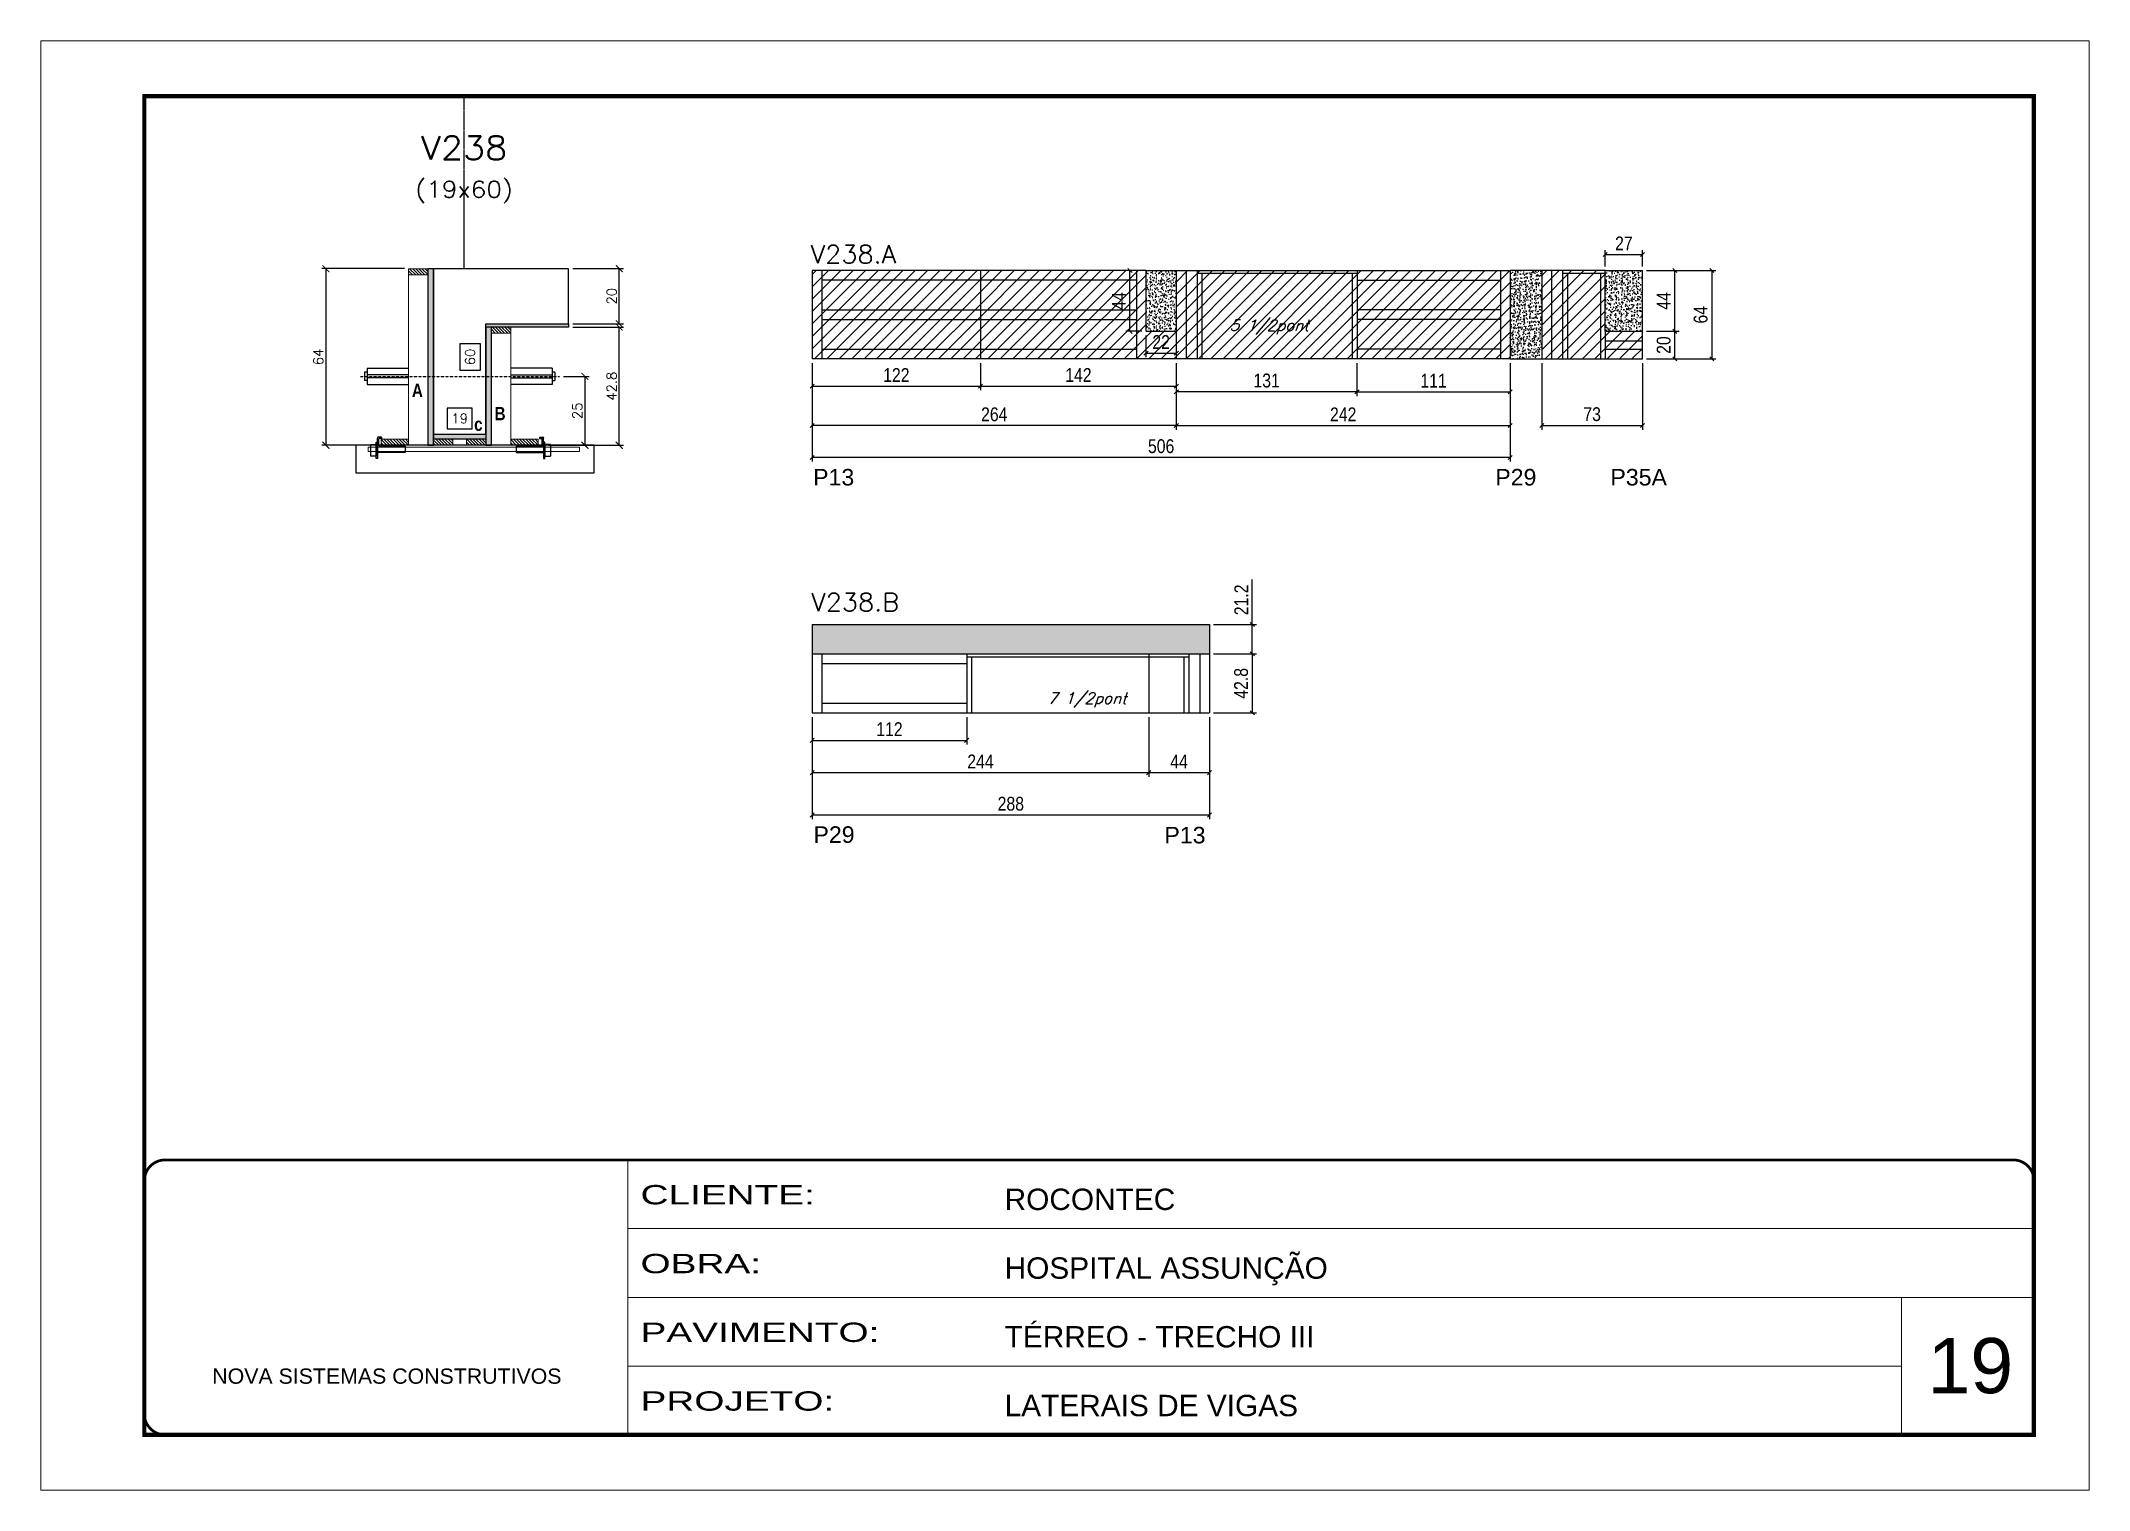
# Model space of a CAD drawing. Extents: x 137137 to 143418, y 10464 to 34486.
# Drawn here: x 140321 to 141806, y 28841 to 29891 of the extents above; entities that cross this region are included whole.
import ezdxf
from ezdxf.enums import TextEntityAlignment as Align

# ---------------------------------------------------------------- set-up
doc = ezdxf.new("R2010")
doc.units = 0
for name, pattern in [('CONTINUO', [0]), ('DASHED', [0.75, 0.5, -0.25]), ('HIDDEN', [0.375, 0.25, -0.125])]:
    doc.linetypes.add(name, pattern=pattern)
for name, color, linetype in [('5', 5, 'Continuous'), ('barrote', 251, 'Continuous'), ('COTA', 241, 'Continuous'), ('Cota Seção (2x)', 4, 'Continuous'), ('detalhes', 4, 'Continuous'), ('Painéis', 200, 'Continuous'), ('presilha', 1, 'Continuous'), ('SARR_2.2x7', 40, 'Continuous'), ('SARR_3.5x7', 81, 'Continuous'), ('TENSOR', 3, 'Continuous'), ('texto', 7, 'Continuous'), ('Texto de Titulo', 7, 'Continuous'), ('Texto Qtd Sarr', 242, 'Continuous')]:
    doc.layers.add(name, color=color, linetype=linetype)
for name, color, linetype, lineweight in [('CARIMBO', 255, 'Continuous', 9), ('CONCRETO', 251, 'Continuous', 25), ('Folhas', 255, 'Continuous', 9), ('Hachura', 251, 'Continuous', 9), ('Madeira', 126, 'Continuous', 18), ('SARRAFO DE PRESSAO', 251, 'DASHED', 9), ('SCO-___-LAJ', 2, 'Continuous', 0), ('Texto Seção', 7, 'Continuous', 15)]:
    doc.layers.add(name, color=color, linetype=linetype, lineweight=lineweight)
doc.styles.add('ARIAL', font='arial.ttf')
doc.styles.add('COTA TECNICA', font='techl___.ttf', dxfattribs={"height": 10})
doc.styles.add('REGUA-120', font='ROMANS.shx', dxfattribs={"height": 15})
doc.styles.add('Romans', font='romans.shx')
doc.styles.get("Standard").update_dxf_attribs({"font": 'arial.ttf'})
doc.styles.add('TECNICA', font='techb___.ttf', dxfattribs={"height": 10})
doc.styles.add('Tecnologia', font='')
doc.styles.get('Tecnologia').set_extended_font_data('Forgotten Futurist')
doc.dimstyles.new('Cota Seção (2x)', dxfattribs={"dimtxt": 7, "dimasz": 5, "dimexe": 3, "dimexo": 3, "dimgap": 2, "dimtad": 3, "dimdec": 1, "dimlfac": 0.5, "dimzin": 12, "dimdsep": 46, "dimtxsty": 'Romans', "dimblk": 'ARCHTICK', "dimcen": 0, "dimclrd": 4, "dimclre": 4, "dimclrt": 1, "dimadec": 1, "dimazin": 3, "dimtfac": 1, "dimtdec": 1, "dimtmove": 0, "dimatfit": 3, "dimldrblk": 'OBLIQUE', "dimfxl": 1, "dimtolj": 1, "dimtzin": 12, "dimarcsym": 0})
doc.dimstyles.new('Cota Seção interna', dxfattribs={"dimtxt": 7, "dimasz": 6, "dimexe": 0.18, "dimexo": 2, "dimgap": -4, "dimtad": 3, "dimdec": 1, "dimlfac": 0.5, "dimzin": 12, "dimdsep": 46, "dimtxsty": 'Romans', "dimblk": 'ARCHTICK', "dimcen": 0.09, "dimse1": 1, "dimse2": 1, "dimsd1": 1, "dimsd2": 1, "dimclrd": 180, "dimclre": 5, "dimclrt": 1, "dimadec": 0, "dimazin": 3, "dimtfac": 1, "dimtdec": 1, "dimtofl": 0, "dimtmove": 0, "dimatfit": 3, "dimldrblk": 'ARCHTICK', "dimfxl": 1, "dimtolj": 1, "dimtzin": 0, "dimarcsym": 0})
doc.dimstyles.new('PAINEL', dxfattribs={"dimtxt": 10, "dimasz": 3, "dimexe": 3, "dimexo": 3, "dimgap": 3, "dimtad": 1, "dimdec": 1, "dimzin": 12, "dimdsep": 46, "dimtxsty": 'COTA TECNICA', "dimblk1": 'OBLIQUE', "dimblk2": 'OBLIQUE', "dimsah": 1, "dimcen": 0.9, "dimclrd": 4, "dimclre": 4, "dimclrt": 240, "dimadec": 1, "dimazin": 3, "dimtfac": 1, "dimtdec": 1, "dimtmove": 0, "dimatfit": 3, "dimfxl": 1, "dimtolj": 1, "dimtzin": 12, "dimarcsym": 0})
pattern_1 = [(50, (7414.4093, -1385.253), (5.46554007, -0.47817257), [0.5715, -6.2865]), (355, (7414.4093, -1385.253), (-1.05730264, 5.73170536), [0.4572, -5.02921753]), (100.4514447, (7414.865, -1385.293), (4.40823741, 5.25353256), [0.48570026, -5.34270734]), (46.1842, (7414.409, -1383.729), (8.13237123, -1.26126984), [0.85725, -9.42975]), (96.6355576, (7415.087, -1383.834), (7.122124, 7.42278374), [0.7285507, -8.01406824]), (351.184151, (7414.409, -1383.729), (7.122124, 7.42278374), [0.685799, -7.54379196]), (21, (7415.1713, -1384.11), (4.54843174, -3.06795595), [0.5715, -6.2865]), (326, (7415.1713, -1384.11), (1.85406085, 5.52563898), [0.4572, -5.0292]), (71.451445, (7415.5504, -1384.3657), (6.40249258, 2.45768307), [0.48570026, -5.34269813]), (37.5, (7414.4093, -1385.253), (0.092658098, 2.536651166), [0, -4.96824, 0, -5.1054, 0, -5.04825]), (7.5, (7414.4093, -1385.253), (2.004589875, 3.005417245), [0, -2.91084, 0, -4.85394, 0, -1.92405]), (327.5, (7412.71, -1385.253), (4.067717855, -0.17186232), [0, -1.905, 0, -5.9436, 0, -7.8867]), (317.5, (7411.948, -1385.253), (4.44387544, 0.76279473), [0, -2.4765, 0, -3.94716, 0, -5.6007])]
pattern_2 = [(45, (-1598.5, -62.987), (-4.49012806, 4.49012806), [])]

msp = doc.modelspace()

# ---------------------------------------------------------------- texts
at = {"layer": '5', "linetype": 'Continuous'}
for s, p in [('P13', (140880.66, 29569.38)), ('P29', (141375.27, 29569.38)), ('P35A', (141458.76, 29569.38)), ('P29', (140880.9, 29310.41)), ('P13', (141135.37, 29310.03))]:
    msp.add_text(s, height=12, rotation=359.99996, dxfattribs=at).set_placement(p)
at = {"layer": 'CARIMBO', "style": 'ARIAL'}
msp.add_text('19', height=40, dxfattribs=at).set_placement((141688.65, 28911.62))
at = {"layer": 'detalhes', "style": 'TECNICA'}
for s, p in [('A', (140589.76, 29633.51)), ('B', (140649.72, 29616.67)), ('c', (140634.88, 29608.97))]:
    msp.add_text(s, height=9.6, dxfattribs=at).set_placement(p)
at = {"layer": 'texto', "color": 2, "char_height": 8, "attachment_point": 5, "style": 'Romans'}
for s, insert in [('{\\Q19;\\C256;5 1/2pont}', (141211.35, 29684.16)), ('{\\Q19;\\C256;7 1/2pont}', (141079.32, 29413.92))]:
    msp.add_mtext(s, dxfattribs=dict(at, insert=insert))
at = {"layer": 'Texto Seção', "style": 'REGUA-120', "width": 1.05}
for s, p in [('V238.A', (140878.89, 29730.46)), ('V238.B', (140879.3, 29478.32))]:
    msp.add_text(s, height=13, dxfattribs=at).set_placement(p)

# ---------------------------------------------------------------- blocks, each defined once
blk = doc.blocks.new('9999999999')
at = {"color": 30, "linetype": 'CONTINUO'}
for p, q in [((98564.6, 34230.2), (98564.6, 34429.4)), ((98564.6, 34379.6), (99584, 34379.6)), ((98564.6, 34329.8), (99488, 34329.8)), ((99584, 34329.8), (99488, 34329.8)), ((99488, 34329.8), (99488, 34230.2)), ((98564.6, 34280), (99488, 34280))]:
    blk.add_line(p, q, dxfattribs=at)
at = {"color": 30, "linetype": 'CONTINUO', "const_width": 2}
blk.add_lwpolyline([(99584, 34230.2), (99584, 34414.4, 0.414214), (99569, 34429.4), (98229, 34429.4, 0.414214), (98214, 34414.4), (98214, 34245.2, 0.414214), (98229, 34230.2), (99584, 34230.2)], format="xyb", dxfattribs=at)
at = {"layer": 'Folhas'}
blk.add_lwpolyline([(98139, 34190.2), (99624, 34190.2), (99624, 35240.2), (98139, 35240.2)], close=True, dxfattribs=at)
at = {"layer": 'Folhas', "color": 30, "const_width": 3}
blk.add_lwpolyline([(98214, 34230.2), (99584, 34230.2), (99584, 35200.2), (98214, 35200.2)], close=True, dxfattribs=at)
at = {"color": 7, "linetype": 'Continuous', "ltscale": 5, "style": 'ARIAL'}
for s, height, p in [('ROCONTEC', 15.48, (98837.7, 34393.1)), ('HOSPITAL ASSUNÇÃO', 15.483, (98837.7, 34343.3)), ('TÉRREO - TRECHO III', 15.483, (98837.7, 34293.5)), ('NOVA SISTEMAS CONSTRUTIVOS', 11.059, (98263.2, 34267.2)), ('LATERAIS DE VIGAS', 15.483, (98837.7, 34243.7))]:
    blk.add_text(s, height=height, dxfattribs=at).set_placement(p)
at = {"layer": 'Folhas', "color": 7, "style": 'Tecnologia', "width": 1.5}
for s, p in [('CLIENTE:', (98573.7, 34397.2)), ('OBRA:', (98573.7, 34347.3)), ('PAVIMENTO:', (98573.7, 34297.5)), ('PROJETO:', (98573.7, 34247.7))]:
    blk.add_text(s, height=14, dxfattribs=at).set_placement(p)
blk = doc.blocks.new('_Oblique')
at = {"color": 0, "linetype": 'ByBlock', "lineweight": -2}
blk.add_line((-0.5, -0.5), (0.5, 0.5), dxfattribs=at)
blk = doc.blocks.new('*D5658')
at = {"layer": 'COTA', "color": 4, "linetype": 'ByBlock', "lineweight": -2, "transparency": 16777216}
for p, q in [((140880, 29658.1), (140880, 29609.8)), ((141144, 29658.1), (141144, 29609.8)), ((141144, 29612.8), (140880, 29612.8))]:
    blk.add_line(p, q, dxfattribs=at)
at = {"layer": 'Defpoints', "color": 0, "linetype": 'ByBlock', "transparency": 16777216}
for p in [(140880, 29661.1), (141144, 29661.1), (140880, 29612.8)]:
    blk.add_point(p, dxfattribs=at)
at = {"layer": 'COTA', "color": 4, "linetype": 'ByBlock', "lineweight": -2, "transparency": 16777216, "xscale": 3, "yscale": 3, "zscale": 3, "rotation": 180}
blk.add_blockref('_Oblique', (140880, 29612.8), dxfattribs=at)
at = {"layer": 'COTA', "color": 4, "linetype": 'ByBlock', "lineweight": -2, "transparency": 16777216, "xscale": 3, "yscale": 3, "zscale": 3}
blk.add_blockref('_Oblique', (141144, 29612.8), dxfattribs=at)
at = {"layer": 'COTA', "color": 240, "linetype": 'ByBlock', "transparency": 16777216, "insert": (141012, 29620.9), "char_height": 10, "attachment_point": 5, "style": 'COTA TECNICA'}
blk.add_mtext('\\A1;264', dxfattribs=at)
blk = doc.blocks.new('*D5659')
at = {"layer": 'COTA', "color": 4, "linetype": 'ByBlock', "lineweight": -2, "transparency": 16777216}
for p, q in [((141144, 29658.1), (141144, 29609.8)), ((141386, 29658.1), (141386, 29609.8)), ((141144, 29612.8), (141386, 29612.8))]:
    blk.add_line(p, q, dxfattribs=at)
at = {"layer": 'Defpoints', "color": 0, "linetype": 'ByBlock', "transparency": 16777216}
for p in [(141144, 29661.1), (141386, 29661.1), (141386, 29612.8)]:
    blk.add_point(p, dxfattribs=at)
at = {"layer": 'COTA', "color": 4, "linetype": 'ByBlock', "lineweight": -2, "transparency": 16777216, "xscale": 3, "yscale": 3, "zscale": 3, "rotation": 180}
blk.add_blockref('_Oblique', (141144, 29612.8), dxfattribs=at)
at = {"layer": 'COTA', "color": 4, "linetype": 'ByBlock', "lineweight": -2, "transparency": 16777216, "xscale": 3, "yscale": 3, "zscale": 3}
blk.add_blockref('_Oblique', (141386, 29612.8), dxfattribs=at)
at = {"layer": 'COTA', "color": 240, "linetype": 'ByBlock', "transparency": 16777216, "insert": (141265, 29620.9), "char_height": 10, "attachment_point": 5, "style": 'COTA TECNICA'}
blk.add_mtext('\\A1;242', dxfattribs=at)
blk = doc.blocks.new('*D5660')
at = {"layer": 'COTA', "color": 4, "linetype": 'ByBlock', "lineweight": -2, "transparency": 16777216}
for p, q in [((141409, 29658.1), (141409, 29609.8)), ((141482, 29658.1), (141482, 29609.8)), ((141409, 29612.8), (141482, 29612.8))]:
    blk.add_line(p, q, dxfattribs=at)
at = {"layer": 'Defpoints', "color": 0, "linetype": 'ByBlock', "transparency": 16777216}
for p in [(141409, 29661.1), (141482, 29661.1), (141482, 29612.8)]:
    blk.add_point(p, dxfattribs=at)
at = {"layer": 'COTA', "color": 4, "linetype": 'ByBlock', "lineweight": -2, "transparency": 16777216, "xscale": 3, "yscale": 3, "zscale": 3, "rotation": 180}
blk.add_blockref('_Oblique', (141409, 29612.8), dxfattribs=at)
at = {"layer": 'COTA', "color": 4, "linetype": 'ByBlock', "lineweight": -2, "transparency": 16777216, "xscale": 3, "yscale": 3, "zscale": 3}
blk.add_blockref('_Oblique', (141482, 29612.8), dxfattribs=at)
at = {"layer": 'COTA', "color": 240, "linetype": 'ByBlock', "transparency": 16777216, "insert": (141445.5, 29621), "char_height": 10, "attachment_point": 5, "style": 'COTA TECNICA'}
blk.add_mtext('\\A1;73', dxfattribs=at)
blk = doc.blocks.new('*D5661')
at = {"layer": 'COTA', "color": 4, "linetype": 'ByBlock', "lineweight": -2, "transparency": 16777216}
for p, q in [((141485, 29681.1), (141508.5, 29681.1)), ((141505.5, 29661.1), (141505.5, 29681.1)), ((141485, 29661.1), (141508.5, 29661.1))]:
    blk.add_line(p, q, dxfattribs=at)
at = {"layer": 'Defpoints', "color": 0, "linetype": 'ByBlock', "transparency": 16777216}
for p in [(141482, 29681.1), (141505.5, 29681.1), (141482, 29661.1)]:
    blk.add_point(p, dxfattribs=at)
at = {"layer": 'COTA', "color": 4, "linetype": 'ByBlock', "lineweight": -2, "transparency": 16777216, "xscale": 3, "yscale": 3, "zscale": 3}
for p, rotation in [((141505.5, 29681.1), 90), ((141505.5, 29661.1), 270)]:
    blk.add_blockref('_Oblique', p, dxfattribs=dict(at, rotation=rotation))
at = {"layer": 'COTA', "color": 240, "linetype": 'ByBlock', "transparency": 16777216, "insert": (141497.4, 29671.1), "char_height": 10, "attachment_point": 5, "rotation": 90, "style": 'COTA TECNICA'}
blk.add_mtext('\\A1;20', dxfattribs=at)
blk = doc.blocks.new('*D5662')
at = {"layer": 'COTA', "color": 4, "linetype": 'ByBlock', "lineweight": -2, "transparency": 16777216}
for p, q in [((141455, 29728.1), (141455, 29739.8)), ((141455, 29736.8), (141482, 29736.8)), ((141482, 29728.1), (141482, 29739.8))]:
    blk.add_line(p, q, dxfattribs=at)
at = {"layer": 'Defpoints', "color": 0, "linetype": 'ByBlock', "transparency": 16777216}
for p in [(141482, 29736.8), (141455, 29725.1), (141482, 29725.1)]:
    blk.add_point(p, dxfattribs=at)
at = {"layer": 'COTA', "color": 4, "linetype": 'ByBlock', "lineweight": -2, "transparency": 16777216, "xscale": 3, "yscale": 3, "zscale": 3, "rotation": 180}
blk.add_blockref('_Oblique', (141455, 29736.8), dxfattribs=at)
at = {"layer": 'COTA', "color": 4, "linetype": 'ByBlock', "lineweight": -2, "transparency": 16777216, "xscale": 3, "yscale": 3, "zscale": 3}
blk.add_blockref('_Oblique', (141482, 29736.8), dxfattribs=at)
at = {"layer": 'COTA', "color": 240, "linetype": 'ByBlock', "transparency": 16777216, "insert": (141468.5, 29744.8), "char_height": 10, "attachment_point": 5, "style": 'COTA TECNICA'}
blk.add_mtext('\\A1;27', dxfattribs=at)
blk = doc.blocks.new('*D5663')
at = {"layer": 'COTA', "color": 4, "linetype": 'ByBlock', "lineweight": -2, "transparency": 16777216}
for p, q in [((141485, 29725.1), (141508.5, 29725.1)), ((141505.5, 29681.1), (141505.5, 29725.1)), ((141485, 29681.1), (141508.5, 29681.1))]:
    blk.add_line(p, q, dxfattribs=at)
at = {"layer": 'Defpoints', "color": 0, "linetype": 'ByBlock', "transparency": 16777216}
for p in [(141482, 29725.1), (141505.5, 29725.1), (141482, 29681.1)]:
    blk.add_point(p, dxfattribs=at)
at = {"layer": 'COTA', "color": 4, "linetype": 'ByBlock', "lineweight": -2, "transparency": 16777216, "xscale": 3, "yscale": 3, "zscale": 3}
for p, rotation in [((141505.5, 29725.1), 90), ((141505.5, 29681.1), 270)]:
    blk.add_blockref('_Oblique', p, dxfattribs=dict(at, rotation=rotation))
at = {"layer": 'COTA', "color": 240, "linetype": 'ByBlock', "transparency": 16777216, "insert": (141497.4, 29703.1), "char_height": 10, "attachment_point": 5, "rotation": 90, "style": 'COTA TECNICA'}
blk.add_mtext('\\A1;44', dxfattribs=at)
blk = doc.blocks.new('*D5664')
at = {"layer": 'COTA', "color": 4, "linetype": 'ByBlock', "lineweight": -2, "transparency": 16777216}
for p, q in [((141485, 29725.1), (141535.3, 29725.1)), ((141532.3, 29725.1), (141532.3, 29661.1)), ((141485, 29661.1), (141535.3, 29661.1))]:
    blk.add_line(p, q, dxfattribs=at)
at = {"layer": 'Defpoints', "color": 0, "linetype": 'ByBlock', "transparency": 16777216}
for p in [(141482, 29725.1), (141482, 29661.1), (141532.3, 29661.1)]:
    blk.add_point(p, dxfattribs=at)
at = {"layer": 'COTA', "color": 4, "linetype": 'ByBlock', "lineweight": -2, "transparency": 16777216, "xscale": 3, "yscale": 3, "zscale": 3}
for p, rotation in [((141532.3, 29725.1), 90), ((141532.3, 29661.1), 270)]:
    blk.add_blockref('_Oblique', p, dxfattribs=dict(at, rotation=rotation))
at = {"layer": 'COTA', "color": 240, "linetype": 'ByBlock', "transparency": 16777216, "insert": (141524.2, 29693.1), "char_height": 10, "attachment_point": 5, "rotation": 90, "style": 'COTA TECNICA'}
blk.add_mtext('\\A1;64', dxfattribs=at)
blk = doc.blocks.new('*D5875')
at = {"layer": 'COTA', "color": 4, "linetype": 'ByBlock', "lineweight": -2, "transparency": 16777216}
for p, q in [((140880, 29658.1), (140880, 29638.4)), ((141002, 29658.1), (141002, 29638.4)), ((140880, 29641.4), (141002, 29641.4))]:
    blk.add_line(p, q, dxfattribs=at)
at = {"layer": 'Defpoints', "color": 0, "linetype": 'ByBlock', "transparency": 16777216}
for p in [(140880, 29661.1), (141002, 29661.1), (141002, 29641.4)]:
    blk.add_point(p, dxfattribs=at)
at = {"layer": 'COTA', "color": 4, "linetype": 'ByBlock', "lineweight": -2, "transparency": 16777216, "xscale": 3, "yscale": 3, "zscale": 3, "rotation": 180}
blk.add_blockref('_Oblique', (140880, 29641.4), dxfattribs=at)
at = {"layer": 'COTA', "color": 4, "linetype": 'ByBlock', "lineweight": -2, "transparency": 16777216, "xscale": 3, "yscale": 3, "zscale": 3}
blk.add_blockref('_Oblique', (141002, 29641.4), dxfattribs=at)
at = {"layer": 'COTA', "color": 240, "linetype": 'ByBlock', "transparency": 16777216, "insert": (140941, 29649.4), "char_height": 10, "attachment_point": 5, "style": 'COTA TECNICA'}
blk.add_mtext('\\A1;122', dxfattribs=at)
blk = doc.blocks.new('*D5876')
at = {"layer": 'COTA', "color": 4, "linetype": 'ByBlock', "lineweight": -2, "transparency": 16777216}
for p, q in [((141002, 29658.1), (141002, 29638.4)), ((141144, 29658.1), (141144, 29638.4)), ((141002, 29641.4), (141144, 29641.4))]:
    blk.add_line(p, q, dxfattribs=at)
at = {"layer": 'Defpoints', "color": 0, "linetype": 'ByBlock', "transparency": 16777216}
for p in [(141002, 29661.1), (141144, 29661.1), (141144, 29641.4)]:
    blk.add_point(p, dxfattribs=at)
at = {"layer": 'COTA', "color": 4, "linetype": 'ByBlock', "lineweight": -2, "transparency": 16777216, "xscale": 3, "yscale": 3, "zscale": 3, "rotation": 180}
blk.add_blockref('_Oblique', (141002, 29641.4), dxfattribs=at)
at = {"layer": 'COTA', "color": 4, "linetype": 'ByBlock', "lineweight": -2, "transparency": 16777216, "xscale": 3, "yscale": 3, "zscale": 3}
blk.add_blockref('_Oblique', (141144, 29641.4), dxfattribs=at)
at = {"layer": 'COTA', "color": 240, "linetype": 'ByBlock', "transparency": 16777216, "insert": (141073, 29649.4), "char_height": 10, "attachment_point": 5, "style": 'COTA TECNICA'}
blk.add_mtext('\\A1;142', dxfattribs=at)
blk = doc.blocks.new('*D5877')
at = {"layer": 'COTA', "color": 4, "linetype": 'ByBlock', "lineweight": -2, "transparency": 16777216}
for p, q in [((141275, 29658.1), (141275, 29634.2)), ((141386, 29658.1), (141386, 29634.2)), ((141275, 29637.2), (141386, 29637.2))]:
    blk.add_line(p, q, dxfattribs=at)
at = {"layer": 'Defpoints', "color": 0, "linetype": 'ByBlock', "transparency": 16777216}
for p in [(141275, 29661.1), (141386, 29661.1), (141386, 29637.2)]:
    blk.add_point(p, dxfattribs=at)
at = {"layer": 'COTA', "color": 4, "linetype": 'ByBlock', "lineweight": -2, "transparency": 16777216, "xscale": 3, "yscale": 3, "zscale": 3, "rotation": 180}
blk.add_blockref('_Oblique', (141275, 29637.2), dxfattribs=at)
at = {"layer": 'COTA', "color": 4, "linetype": 'ByBlock', "lineweight": -2, "transparency": 16777216, "xscale": 3, "yscale": 3, "zscale": 3}
blk.add_blockref('_Oblique', (141386, 29637.2), dxfattribs=at)
at = {"layer": 'COTA', "color": 240, "linetype": 'ByBlock', "transparency": 16777216, "insert": (141330.5, 29645.3), "char_height": 10, "attachment_point": 5, "style": 'COTA TECNICA'}
blk.add_mtext('\\A1;111', dxfattribs=at)
blk = doc.blocks.new('*D5878')
at = {"layer": 'COTA', "color": 4, "linetype": 'ByBlock', "lineweight": -2, "transparency": 16777216}
for p, q in [((141144, 29658.1), (141144, 29634.2)), ((141275, 29658.1), (141275, 29634.2)), ((141275, 29637.2), (141144, 29637.2))]:
    blk.add_line(p, q, dxfattribs=at)
at = {"layer": 'Defpoints', "color": 0, "linetype": 'ByBlock', "transparency": 16777216}
for p in [(141144, 29661.1), (141275, 29661.1), (141144, 29637.2)]:
    blk.add_point(p, dxfattribs=at)
at = {"layer": 'COTA', "color": 4, "linetype": 'ByBlock', "lineweight": -2, "transparency": 16777216, "xscale": 3, "yscale": 3, "zscale": 3, "rotation": 180}
blk.add_blockref('_Oblique', (141144, 29637.2), dxfattribs=at)
at = {"layer": 'COTA', "color": 4, "linetype": 'ByBlock', "lineweight": -2, "transparency": 16777216, "xscale": 3, "yscale": 3, "zscale": 3}
blk.add_blockref('_Oblique', (141275, 29637.2), dxfattribs=at)
at = {"layer": 'COTA', "color": 240, "linetype": 'ByBlock', "transparency": 16777216, "insert": (141209.5, 29645.4), "char_height": 10, "attachment_point": 5, "style": 'COTA TECNICA'}
blk.add_mtext('\\A1;131', dxfattribs=at)
blk = doc.blocks.new('*D6136')
at = {"layer": 'COTA', "color": 4, "linetype": 'ByBlock', "lineweight": -2, "transparency": 16777216}
for p, q in [((141122, 29678.1), (141122, 29662.3)), ((141144, 29678.1), (141144, 29662.3)), ((141122, 29665.3), (141144, 29665.3))]:
    blk.add_line(p, q, dxfattribs=at)
at = {"layer": 'Defpoints', "color": 0, "linetype": 'ByBlock', "transparency": 16777216}
for p in [(141122, 29681.1), (141144, 29681.1), (141144, 29665.3)]:
    blk.add_point(p, dxfattribs=at)
at = {"layer": 'COTA', "color": 4, "linetype": 'ByBlock', "lineweight": -2, "transparency": 16777216, "xscale": 3, "yscale": 3, "zscale": 3, "rotation": 180}
blk.add_blockref('_Oblique', (141122, 29665.3), dxfattribs=at)
at = {"layer": 'COTA', "color": 4, "linetype": 'ByBlock', "lineweight": -2, "transparency": 16777216, "xscale": 3, "yscale": 3, "zscale": 3}
blk.add_blockref('_Oblique', (141144, 29665.3), dxfattribs=at)
at = {"layer": 'COTA', "color": 240, "linetype": 'ByBlock', "transparency": 16777216, "insert": (141133, 29673.3), "char_height": 10, "attachment_point": 5, "style": 'COTA TECNICA'}
blk.add_mtext('\\A1;22', dxfattribs=at)
blk = doc.blocks.new('*D6137')
at = {"layer": 'COTA', "color": 4, "linetype": 'ByBlock', "lineweight": -2, "transparency": 16777216}
for p, q in [((141119, 29725.1), (141107.4, 29725.1)), ((141110.4, 29681.1), (141110.4, 29725.1)), ((141119, 29681.1), (141107.4, 29681.1))]:
    blk.add_line(p, q, dxfattribs=at)
at = {"layer": 'Defpoints', "color": 0, "linetype": 'ByBlock', "transparency": 16777216}
for p in [(141110.4, 29725.1), (141122, 29725.1), (141122, 29681.1)]:
    blk.add_point(p, dxfattribs=at)
at = {"layer": 'COTA', "color": 4, "linetype": 'ByBlock', "lineweight": -2, "transparency": 16777216, "xscale": 3, "yscale": 3, "zscale": 3}
for p, rotation in [((141110.4, 29725.1), 90), ((141110.4, 29681.1), 270)]:
    blk.add_blockref('_Oblique', p, dxfattribs=dict(at, rotation=rotation))
at = {"layer": 'COTA', "color": 240, "linetype": 'ByBlock', "transparency": 16777216, "insert": (141102.3, 29703.1), "char_height": 10, "attachment_point": 5, "rotation": 90, "style": 'COTA TECNICA'}
blk.add_mtext('\\A1;44', dxfattribs=at)
blk = doc.blocks.new('titulo1')
at = {"layer": 'Defpoints', "color": 252, "linetype": 'HIDDEN', "ltscale": 2}
blk.add_line((0, 0), (0, 125), dxfattribs=at)
at = {"layer": 'Defpoints', "style": 'Romans', "oblique": 15}
blk.add_attdef('FOLHA', text='', height=10, dxfattribs=at).set_placement((0, 15.6), align=Align.MIDDLE_CENTER)
at = {"layer": 'Texto Qtd Sarr', "color": 3, "style": 'Romans', "oblique": 15}
for tag, height, p in [('TITULO', 17, (0, 71.4)), ('SEÇÃO', 12, (0, 41.5))]:
    blk.add_attdef(tag, text='', height=height, dxfattribs=at).set_placement(p, align=Align.MIDDLE_CENTER)
blk = doc.blocks.new('_ArchTick')
at = {"color": 0, "linetype": 'ByBlock', "const_width": 0.15}
blk.add_lwpolyline([(-0.5, -0.5), (0.5, 0.5)], dxfattribs=at)
blk = doc.blocks.new('*D5893')
at = {"layer": 'COTA', "color": 4, "lineweight": -2, "transparency": 16777216}
for p, q in [((140706.4, 29684.1), (140743.1, 29684.1)), ((140740.1, 29598.5), (140740.1, 29684.1)), ((140688.8, 29598.5), (140743.1, 29598.5))]:
    blk.add_line(p, q, dxfattribs=at)
at = {"layer": 'Defpoints', "color": 0, "transparency": 16777216}
for p in [(140703.4, 29684.1), (140740.1, 29684.1), (140685.8, 29598.5)]:
    blk.add_point(p, dxfattribs=at)
at = {"layer": 'COTA', "color": 4, "lineweight": -2, "transparency": 16777216, "xscale": 5, "yscale": 5, "zscale": 5}
for p, rotation in [((140740.1, 29684.1), 90), ((140740.1, 29598.5), 270)]:
    blk.add_blockref('_ArchTick', p, dxfattribs=dict(at, rotation=rotation))
at = {"layer": 'COTA', "color": 1, "transparency": 16777216, "insert": (140734.6, 29641.3), "char_height": 7, "attachment_point": 5, "rotation": 90, "style": 'Romans'}
blk.add_mtext('\\A1;42.8', dxfattribs=at)
blk = doc.blocks.new('*D5894')
at = {"layer": 'COTA', "color": 4, "lineweight": -2, "transparency": 16777216}
for p, q in [((140706.4, 29726.5), (140743.1, 29726.5)), ((140740.1, 29686.5), (140740.1, 29726.5)), ((140706.4, 29686.5), (140743.1, 29686.5))]:
    blk.add_line(p, q, dxfattribs=at)
at = {"layer": 'Defpoints', "color": 0, "transparency": 16777216}
for p in [(140703.4, 29726.5), (140740.1, 29726.5), (140703.4, 29686.5)]:
    blk.add_point(p, dxfattribs=at)
at = {"layer": 'COTA', "color": 4, "lineweight": -2, "transparency": 16777216, "xscale": 5, "yscale": 5, "zscale": 5}
for p, rotation in [((140740.1, 29726.5), 90), ((140740.1, 29686.5), 270)]:
    blk.add_blockref('_ArchTick', p, dxfattribs=dict(at, rotation=rotation))
at = {"layer": 'COTA', "color": 1, "transparency": 16777216, "insert": (140734.6, 29706.5), "char_height": 7, "attachment_point": 5, "rotation": 90, "style": 'Romans'}
blk.add_mtext('\\A1;20', dxfattribs=at)
blk = doc.blocks.new('*D5895')
at = {"layer": 'Cota Seção (2x)', "color": 180, "lineweight": -2, "transparency": 16777216}
for p, q in [((140639.4, 29672), (140624.4, 29672)), ((140624.4, 29672), (140624.4, 29653)), ((140639.4, 29653), (140639.4, 29672)), ((140624.4, 29653), (140639.4, 29653))]:
    blk.add_line(p, q, dxfattribs=at)
at = {"layer": 'Defpoints', "color": 0, "transparency": 16777216}
for p in [(140643.4, 29726.5), (140643.4, 29726.5), (140643.4, 29606.5)]:
    blk.add_point(p, dxfattribs=at)
at = {"layer": 'Cota Seção (2x)', "color": 1, "transparency": 16777216, "insert": (140631.9, 29662.5), "char_height": 7, "attachment_point": 5, "rotation": 90, "style": 'Romans'}
blk.add_mtext('\\A1;60', dxfattribs=at)
blk = doc.blocks.new('PRESILHA METÁLICA 1')
at = {"layer": 'presilha'}
for p, q in [((0, 13), (6, 13)), ((0, 13), (0, 0)), ((6, 0), (0, 0)), ((6, 15.5), (7.5, 15.5)), ((6, -2.5), (6, 15.5)), ((6, 13), (6, 0)), ((7.5, 10.6), (7.5, 19.9)), ((7.5, 15.5), (7.5, -2.5)), ((37.5, 4.1), (7.5, 4.1)), ((12, 21), (8.6, 21)), ((9, 11.6), (9, 18.9)), ((12, 19.5), (9.6, 19.5)), ((37.5, 11), (9.6, 11)), ((12, 21), (12, 19.5)), ((37.5, 11), (37.5, 4.1)), ((7.5, -2.5), (6, -2.5))]:
    blk.add_line(p, q, dxfattribs=at)
for centre, radius, start, end in [((8.6, 19.9), 1.14, 90, 180), ((9.6, 18.9), 0.57, 90, 180), ((9.6, 11.6), 0.57, 180, 270)]:
    blk.add_arc(centre, radius, start, end, dxfattribs=at)
blk = doc.blocks.new('*D5896')
at = {"layer": 'Cota Seção (2x)', "color": 180, "lineweight": -2, "transparency": 16777216}
for p, q in [((140633.4, 29625.5), (140615.4, 29625.5)), ((140615.4, 29625.5), (140615.4, 29610.5)), ((140633.4, 29610.5), (140633.4, 29625.5)), ((140615.4, 29610.5), (140633.4, 29610.5))]:
    blk.add_line(p, q, dxfattribs=at)
at = {"layer": 'Defpoints', "color": 0, "transparency": 16777216}
for p in [(140605.4, 29598.5), (140643.4, 29606.5), (140643.4, 29598.5)]:
    blk.add_point(p, dxfattribs=at)
at = {"layer": 'Cota Seção (2x)', "color": 1, "transparency": 16777216, "insert": (140624.4, 29618), "char_height": 7, "attachment_point": 5, "style": 'Romans'}
blk.add_mtext('\\A1;19', dxfattribs=at)
blk = doc.blocks.new('*D5897')
at = {"layer": 'COTA', "color": 4, "lineweight": -2, "transparency": 16777216}
for p, q in [((140584.4, 29726.5), (140524.4, 29726.5)), ((140527.4, 29726.5), (140527.4, 29598.5)), ((140584.4, 29598.5), (140524.4, 29598.5))]:
    blk.add_line(p, q, dxfattribs=at)
at = {"layer": 'Defpoints', "color": 0, "transparency": 16777216}
for p in [(140587.4, 29726.5), (140527.4, 29598.5), (140587.4, 29598.5)]:
    blk.add_point(p, dxfattribs=at)
at = {"layer": 'COTA', "color": 4, "lineweight": -2, "transparency": 16777216, "xscale": 5, "yscale": 5, "zscale": 5}
for p, rotation in [((140527.4, 29726.5), 90), ((140527.4, 29598.5), 270)]:
    blk.add_blockref('_ArchTick', p, dxfattribs=dict(at, rotation=rotation))
at = {"layer": 'COTA', "color": 1, "transparency": 16777216, "insert": (140521.9, 29662.5), "char_height": 7, "attachment_point": 5, "rotation": 90, "style": 'Romans'}
blk.add_mtext('\\A1;64', dxfattribs=at)
blk = doc.blocks.new('*D5898')
at = {"layer": 'COTA', "color": 4, "lineweight": -2, "transparency": 16777216}
for p, q in [((140699.7, 29648.4), (140718.2, 29648.4)), ((140715.2, 29648.4), (140715.2, 29598.5)), ((140699.7, 29598.5), (140718.2, 29598.5))]:
    blk.add_line(p, q, dxfattribs=at)
at = {"layer": 'Defpoints', "color": 0, "transparency": 16777216}
for p in [(140696.7, 29648.4), (140696.7, 29598.5), (140715.2, 29598.5)]:
    blk.add_point(p, dxfattribs=at)
at = {"layer": 'COTA', "color": 4, "lineweight": -2, "transparency": 16777216, "xscale": 5, "yscale": 5, "zscale": 5}
for p, rotation in [((140715.2, 29648.4), 90), ((140715.2, 29598.5), 270)]:
    blk.add_blockref('_ArchTick', p, dxfattribs=dict(at, rotation=rotation))
at = {"layer": 'COTA', "color": 1, "transparency": 16777216, "insert": (140709.7, 29623.5), "char_height": 7, "attachment_point": 5, "rotation": 90, "style": 'Romans'}
blk.add_mtext('\\A1;25', dxfattribs=at)
blk = doc.blocks.new('*D6237')
at = {"layer": 'COTA', "color": 4, "lineweight": -2, "transparency": 16777216}
for p, q in [((140880, 29401.6), (140880, 29327.6)), ((141168, 29401.6), (141168, 29327.6)), ((141168, 29330.6), (140880, 29330.6))]:
    blk.add_line(p, q, dxfattribs=at)
at = {"layer": 'Defpoints', "color": 0, "transparency": 16777216}
for p in [(140880, 29404.6), (141168, 29404.6), (140880, 29330.6)]:
    blk.add_point(p, dxfattribs=at)
at = {"layer": 'COTA', "color": 4, "lineweight": -2, "transparency": 16777216, "xscale": 3, "yscale": 3, "zscale": 3, "rotation": 180}
blk.add_blockref('_Oblique', (140880, 29330.6), dxfattribs=at)
at = {"layer": 'COTA', "color": 4, "lineweight": -2, "transparency": 16777216, "xscale": 3, "yscale": 3, "zscale": 3}
blk.add_blockref('_Oblique', (141168, 29330.6), dxfattribs=at)
at = {"layer": 'COTA', "color": 240, "transparency": 16777216, "insert": (141024, 29338.7), "char_height": 10, "attachment_point": 5, "style": 'COTA TECNICA'}
blk.add_mtext('\\A1;288', dxfattribs=at)
blk = doc.blocks.new('*D6238')
at = {"layer": 'COTA', "color": 4, "lineweight": -2, "transparency": 16777216}
for p, q in [((140880, 29401.6), (140880, 29358.3)), ((141124, 29401.6), (141124, 29358.3)), ((140880, 29361.3), (141124, 29361.3))]:
    blk.add_line(p, q, dxfattribs=at)
at = {"layer": 'Defpoints', "color": 0, "transparency": 16777216}
for p in [(140880, 29404.6), (141124, 29404.6), (141124, 29361.3)]:
    blk.add_point(p, dxfattribs=at)
at = {"layer": 'COTA', "color": 4, "lineweight": -2, "transparency": 16777216, "xscale": 3, "yscale": 3, "zscale": 3, "rotation": 180}
blk.add_blockref('_Oblique', (140880, 29361.3), dxfattribs=at)
at = {"layer": 'COTA', "color": 4, "lineweight": -2, "transparency": 16777216, "xscale": 3, "yscale": 3, "zscale": 3}
blk.add_blockref('_Oblique', (141124, 29361.3), dxfattribs=at)
at = {"layer": 'COTA', "color": 240, "transparency": 16777216, "insert": (141002, 29369.4), "char_height": 10, "attachment_point": 5, "style": 'COTA TECNICA'}
blk.add_mtext('\\A1;244', dxfattribs=at)
blk = doc.blocks.new('*D6239')
at = {"layer": 'COTA', "color": 4, "lineweight": -2, "transparency": 16777216}
for p, q in [((141124, 29401.6), (141124, 29358.3)), ((141168, 29401.6), (141168, 29358.3)), ((141124, 29361.3), (141168, 29361.3))]:
    blk.add_line(p, q, dxfattribs=at)
at = {"layer": 'Defpoints', "color": 0, "transparency": 16777216}
for p in [(141124, 29404.6), (141168, 29404.6), (141168, 29361.3)]:
    blk.add_point(p, dxfattribs=at)
at = {"layer": 'COTA', "color": 4, "lineweight": -2, "transparency": 16777216, "xscale": 3, "yscale": 3, "zscale": 3, "rotation": 180}
blk.add_blockref('_Oblique', (141124, 29361.3), dxfattribs=at)
at = {"layer": 'COTA', "color": 4, "lineweight": -2, "transparency": 16777216, "xscale": 3, "yscale": 3, "zscale": 3}
blk.add_blockref('_Oblique', (141168, 29361.3), dxfattribs=at)
at = {"layer": 'COTA', "color": 240, "transparency": 16777216, "insert": (141146, 29369.4), "char_height": 10, "attachment_point": 5, "style": 'COTA TECNICA'}
blk.add_mtext('\\A1;44', dxfattribs=at)
blk = doc.blocks.new('*D6240')
at = {"layer": 'COTA', "color": 4, "lineweight": -2, "transparency": 16777216}
for p, q in [((141171, 29447.4), (141202.1, 29447.4)), ((141199.1, 29447.4), (141199.1, 29404.6)), ((141171, 29404.6), (141202.1, 29404.6))]:
    blk.add_line(p, q, dxfattribs=at)
at = {"layer": 'Defpoints', "color": 0, "transparency": 16777216}
for p in [(141168, 29447.4), (141168, 29404.6), (141199.1, 29404.6)]:
    blk.add_point(p, dxfattribs=at)
at = {"layer": 'COTA', "color": 4, "lineweight": -2, "transparency": 16777216, "xscale": 3, "yscale": 3, "zscale": 3}
for p, rotation in [((141199.1, 29447.4), 90), ((141199.1, 29404.6), 270)]:
    blk.add_blockref('_Oblique', p, dxfattribs=dict(at, rotation=rotation))
at = {"layer": 'COTA', "color": 240, "transparency": 16777216, "insert": (141191, 29426), "char_height": 10, "attachment_point": 5, "rotation": 90, "style": 'COTA TECNICA'}
blk.add_mtext('\\A1;42.8', dxfattribs=at)
blk = doc.blocks.new('*D6241')
at = {"layer": 'COTA', "color": 4, "lineweight": -2, "transparency": 16777216}
for p, q in [((141199.1, 29468.6), (141199.1, 29501.3)), ((141171, 29468.6), (141202.1, 29468.6)), ((141199.1, 29447.4), (141199.1, 29468.6)), ((141171, 29447.4), (141202.1, 29447.4))]:
    blk.add_line(p, q, dxfattribs=at)
at = {"layer": 'Defpoints', "color": 0, "transparency": 16777216}
for p in [(141168, 29468.6), (141199.1, 29468.6), (141168, 29447.4)]:
    blk.add_point(p, dxfattribs=at)
at = {"layer": 'COTA', "color": 4, "lineweight": -2, "transparency": 16777216, "xscale": 3, "yscale": 3, "zscale": 3}
for p, rotation in [((141199.1, 29468.6), 90), ((141199.1, 29447.4), 270)]:
    blk.add_blockref('_Oblique', p, dxfattribs=dict(at, rotation=rotation))
at = {"layer": 'COTA', "color": 240, "transparency": 16777216, "insert": (141191.1, 29486.5), "char_height": 10, "attachment_point": 5, "rotation": 90, "style": 'COTA TECNICA'}
blk.add_mtext('\\A1;21.2', dxfattribs=at)
blk = doc.blocks.new('*D6242')
at = {"layer": 'COTA', "color": 4, "lineweight": -2, "transparency": 16777216}
for p, q in [((140880, 29401.6), (140880, 29381.7)), ((140992, 29401.6), (140992, 29381.7)), ((140880, 29384.7), (140992, 29384.7))]:
    blk.add_line(p, q, dxfattribs=at)
at = {"layer": 'Defpoints', "color": 0, "transparency": 16777216}
for p in [(140880, 29404.6), (140992, 29404.6), (140992, 29384.7)]:
    blk.add_point(p, dxfattribs=at)
at = {"layer": 'COTA', "color": 4, "lineweight": -2, "transparency": 16777216, "xscale": 3, "yscale": 3, "zscale": 3, "rotation": 180}
blk.add_blockref('_Oblique', (140880, 29384.7), dxfattribs=at)
at = {"layer": 'COTA', "color": 4, "lineweight": -2, "transparency": 16777216, "xscale": 3, "yscale": 3, "zscale": 3}
blk.add_blockref('_Oblique', (140992, 29384.7), dxfattribs=at)
at = {"layer": 'COTA', "color": 240, "transparency": 16777216, "insert": (140936, 29392.8), "char_height": 10, "attachment_point": 5, "style": 'COTA TECNICA'}
blk.add_mtext('\\A1;112', dxfattribs=at)
blk = doc.blocks.new('*D6309')
at = {"layer": 'Defpoints', "color": 0, "ltscale": 25, "transparency": 16777216}
for p in [(140880, 29661.1), (141386, 29661.1), (140880, 29589.7)]:
    blk.add_point(p, dxfattribs=at)
at = {"layer": 'Painéis', "color": 4, "lineweight": -2, "ltscale": 25, "transparency": 16777216}
for p, q in [((140880, 29658.1), (140880, 29586.7)), ((141386, 29658.1), (141386, 29586.7)), ((141386, 29589.7), (140880, 29589.7))]:
    blk.add_line(p, q, dxfattribs=at)
at = {"layer": 'Painéis', "color": 4, "lineweight": -2, "ltscale": 25, "transparency": 16777216, "xscale": 3, "yscale": 3, "zscale": 3, "rotation": 180}
blk.add_blockref('_Oblique', (140880, 29589.7), dxfattribs=at)
at = {"layer": 'Painéis', "color": 4, "lineweight": -2, "ltscale": 25, "transparency": 16777216, "xscale": 3, "yscale": 3, "zscale": 3}
blk.add_blockref('_Oblique', (141386, 29589.7), dxfattribs=at)
at = {"layer": 'Painéis', "color": 240, "ltscale": 25, "transparency": 16777216, "insert": (141133, 29597.8), "char_height": 10, "attachment_point": 5, "style": 'COTA TECNICA'}
blk.add_mtext('\\A1;506', dxfattribs=at)

# ---------------------------------------------------------------- dimensions: what is measured, and where the dimension line sits
at = {"layer": 'COTA', "linetype": 'ByBlock'}
for base, p1, p2, picture, middle in [((141482.04, 29736.77), (141455.04, 29725.1), (141482.04, 29725.1), '*D5662', (141468.54, 29744.84)), ((141144.04, 29665.3), (141122.04, 29681.1), (141144.04, 29681.1), '*D6136', (141133.04, 29673.3)), ((140880.04, 29612.8), (141144.04, 29661.1), (140880.04, 29661.1), '*D5658', (141012.04, 29620.9)), ((141002.04, 29641.37), (140880.04, 29661.1), (141002.04, 29661.1), '*D5875', (140941.04, 29649.43)), ((141386.04, 29612.8), (141144.04, 29661.1), (141386.04, 29661.1), '*D5659', (141265.04, 29620.87)), ((141386.04, 29637.23), (141275.04, 29661.1), (141386.04, 29661.1), '*D5877', (141330.54, 29645.29)), ((141482.04, 29612.8), (141409.04, 29661.1), (141482.04, 29661.1), '*D5660', (141445.54, 29621.01))]:
    dim = msp.add_linear_dim(base=base, p1=p1, p2=p2, dimstyle='PAINEL', dxfattribs=at)
    dim.commit()
    dim.dimension.update_dxf_attribs({"geometry": picture, "text_midpoint": middle})
at = {"layer": 'COTA'}
for base, p1, p2, dimstyle, picture, middle in [((140527.39, 29598.48), (140587.36, 29726.48), (140587.36, 29598.48), 'Cota Seção (2x)', '*D5897', (140521.89, 29662.48)), ((140740.08, 29726.48), (140703.36, 29686.48), (140703.36, 29726.48), 'Cota Seção (2x)', '*D5894', (140734.58, 29706.48)), ((140740.08, 29684.08), (140685.76, 29598.48), (140703.36, 29684.08), 'Cota Seção (2x)', '*D5893', (140734.58, 29641.28)), ((140715.22, 29598.48), (140696.66, 29648.45), (140696.66, 29598.48), 'Cota Seção (2x)', '*D5898', (140709.72, 29623.46)), ((141199.12, 29468.59), (141168.04, 29447.39), (141168.04, 29468.59), 'PAINEL', '*D6241', (141191.06, 29486.45)), ((141199.12, 29404.59), (141168.04, 29447.39), (141168.04, 29404.59), 'PAINEL', '*D6240', (141191.03, 29425.99))]:
    dim = msp.add_linear_dim(base=base, p1=p1, p2=p2, angle=90, dimstyle=dimstyle, dxfattribs=at)
    dim.commit()
    dim.dimension.update_dxf_attribs({"geometry": picture, "text_midpoint": middle})
at = {"layer": 'COTA', "linetype": 'ByBlock'}
for base, p1, p2, picture, middle in [((141110.37, 29725.1), (141122.04, 29681.1), (141122.04, 29725.1), '*D6137', (141102.29, 29703.1)), ((141505.49, 29725.1), (141482.04, 29681.1), (141482.04, 29725.1), '*D5663', (141497.41, 29703.1)), ((141532.29, 29661.1), (141482.04, 29725.1), (141482.04, 29661.1), '*D5664', (141524.19, 29693.1))]:
    dim = msp.add_linear_dim(base=base, p1=p1, p2=p2, angle=90, dimstyle='PAINEL', dxfattribs=at)
    dim.commit()
    dim.dimension.update_dxf_attribs({"geometry": picture, "text_midpoint": middle})
dim = msp.add_linear_dim(base=(141505.49, 29681.1), p1=(141482.04, 29661.1), p2=(141482.04, 29681.1), angle=90, dimstyle='PAINEL', dxfattribs=at)
dim.commit()
dim.dimension.update_dxf_attribs({"geometry": '*D5661', "text_midpoint": (141505.49, 29671.1), "dimtype": 160})
for base, p1, picture, middle in [((141144.04, 29641.37), (141002.04, 29661.1), '*D5876', (141073.04, 29649.44)), ((141144.04, 29637.23), (141275.04, 29661.1), '*D5878', (141209.54, 29645.45))]:
    dim = msp.add_linear_dim(base=base, p1=p1, p2=(141144.04, 29661.1), dimstyle='PAINEL', override={"dimtmove": 1}, dxfattribs=at)
    dim.commit()
    dim.dimension.update_dxf_attribs({"geometry": picture, "text_midpoint": middle})
at = {"layer": 'COTA'}
for base, p1, p2, picture, middle in [((140880.04, 29330.63), (141168.04, 29404.59), (140880.04, 29404.59), '*D6237', (141024.04, 29338.73)), ((141124.04, 29361.3), (140880.04, 29404.59), (141124.04, 29404.59), '*D6238', (141002.04, 29369.37)), ((140992.04, 29384.69), (140880.04, 29404.59), (140992.04, 29404.59), '*D6242', (140936.04, 29392.75))]:
    dim = msp.add_linear_dim(base=base, p1=p1, p2=p2, dimstyle='PAINEL', dxfattribs=at)
    dim.commit()
    dim.dimension.update_dxf_attribs({"geometry": picture, "text_midpoint": middle})
dim = msp.add_linear_dim(base=(141168.04, 29361.3), p1=(141124.04, 29404.59), p2=(141168.04, 29404.59), dimstyle='PAINEL', override={"dimtmove": 1}, dxfattribs=at)
dim.commit()
dim.dimension.update_dxf_attribs({"geometry": '*D6239', "text_midpoint": (141146.04, 29369.37)})
at = {"layer": 'Cota Seção (2x)'}
dim = msp.add_linear_dim(base=(140643.36, 29726.48), p1=(140643.36, 29606.48), p2=(140643.36, 29726.48), angle=90, dimstyle='Cota Seção interna', dxfattribs=at)
dim.commit()
dim.dimension.update_dxf_attribs({"geometry": '*D5895', "text_midpoint": (140643.36, 29662.48), "dimtype": 160})
dim = msp.add_linear_dim(base=(140643.36, 29606.48), p1=(140605.36, 29598.48), p2=(140643.36, 29598.48), dimstyle='Cota Seção interna', dxfattribs=at)
dim.commit()
dim.dimension.update_dxf_attribs({"geometry": '*D5896', "text_midpoint": (140624.36, 29606.48), "dimtype": 160})
at = {"layer": 'Painéis', "ltscale": 25}
dim = msp.add_linear_dim(base=(140880.04, 29589.65), p1=(141386.04, 29661.1), p2=(140880.04, 29661.1), dimstyle='PAINEL', dxfattribs=at)
dim.commit()
dim.dimension.update_dxf_attribs({"geometry": '*D6309', "text_midpoint": (141133.04, 29597.76)})

# ---------------------------------------------------------------- hatches: boundary and pattern name
at = {"layer": 'COTA', "linetype": 'ByBlock'}
h = msp.add_hatch(dxfattribs=at)
h.set_pattern_fill('AR-CONC', color=256, scale=0.03)
h.set_pattern_definition(pattern_1)
h.paths.add_polyline_path([(141122.04, 29681.1), (141144.04, 29681.1), (141144.04, 29725.1), (141122.04, 29725.1)])
h = msp.add_hatch(dxfattribs=at)
h.set_pattern_fill('AR-CONC', color=256, scale=0.03)
h.set_pattern_definition(pattern_1)
h.paths.add_polyline_path([(141386.04, 29661.1), (141409.04, 29661.1), (141409.04, 29725.1), (141386.04, 29725.1)])
h = msp.add_hatch(dxfattribs=at)
h.set_pattern_fill('AR-CONC', color=256, scale=0.03)
h.set_pattern_definition(pattern_1)
h.paths.add_polyline_path([(141482.04, 29725.1), (141455.04, 29725.1), (141455.04, 29681.1), (141482.04, 29681.1)])
h = msp.add_hatch(dxfattribs=at)
h.set_pattern_fill('AR-CONC', color=256, scale=0.03)
h.set_pattern_definition([(50, (3037.0647, 1221.325), (5.46554007, -0.47817257), [0.5715, -6.2865]), (355, (3037.0647, 1221.325), (-1.05730264, 5.73170536), [0.4572, -5.02921753]), (100.4514447, (3037.52, 1221.285), (4.40823741, 5.25353256), [0.48570026, -5.34270734]), (46.1842, (3037.0647, 1222.849), (8.13237123, -1.26126984), [0.85725, -9.42975]), (96.6355576, (3037.742, 1222.744), (7.122124, 7.42278374), [0.7285507, -8.01406824]), (351.184151, (3037.065, 1222.849), (7.122124, 7.42278374), [0.685799, -7.54379196]), (21, (3037.8267, 1222.468), (4.54843174, -3.06795595), [0.5715, -6.2865]), (326, (3037.8267, 1222.468), (1.85406085, 5.52563898), [0.4572, -5.0292]), (71.451445, (3038.2057, 1222.2123), (6.40249258, 2.45768307), [0.48570026, -5.34269813]), (37.5, (3037.0647, 1221.325), (0.092658098, 2.536651166), [0, -4.96824, 0, -5.1054, 0, -5.04825]), (7.5, (3037.0647, 1221.325), (2.004589875, 3.005417245), [0, -2.91084, 0, -4.85394, 0, -1.92405]), (327.5, (3035.3654, 1221.325), (4.067717855, -0.17186232), [0, -1.905, 0, -5.9436, 0, -7.8867]), (317.5, (3034.6034, 1221.325), (4.44387544, 0.76279473), [0, -2.4765, 0, -3.94716, 0, -5.6007])])
h.paths.add_polyline_path([(141168.04, 29447.39), (141168.04, 29468.59), (140880.04, 29468.59), (140880.04, 29447.39)])
at = {"layer": 'Hachura'}
h = msp.add_hatch(dxfattribs=at)
h.set_pattern_fill('ANSI31', color=256, scale=0.5, angle=270, style=0)
h.set_pattern_definition([(315, (163477.4215, 21418.832), (1.12253202, 1.12253202), [])])
h.paths.add_polyline_path([(140587.36, 29722.08), (140587.36, 29726.48), (140601.36, 29726.48), (140601.36, 29722.08)])
h = msp.add_hatch(color=256, dxfattribs=at)
h.dxf.hatch_style = 1
h.paths.add_polyline_path([(140605.36, 29726.48), (140601.36, 29726.48), (140601.36, 29598.48), (140605.36, 29598.48)])
at = {"layer": 'Hachura', "linetype": 'ByBlock'}
h = msp.add_hatch(dxfattribs=at)
h.set_pattern_fill('ANSI31', color=256, scale=2)
h.set_pattern_definition(pattern_2)
h.paths.add_polyline_path([(140880.04, 29725.1), (140880.04, 29661.1), (141002.04, 29661.1), (141002.04, 29725.1)])
h = msp.add_hatch(dxfattribs=at)
h.set_pattern_fill('ANSI31', color=256, scale=2)
h.set_pattern_definition(pattern_2)
h.paths.add_polyline_path([(141144.04, 29661.1), (141144.04, 29681.1), (141122.04, 29681.1), (141122.04, 29725.1), (141002.04, 29725.1), (141002.04, 29661.1)])
h.paths.add_polyline_path([(141122.81, 29663.38), (141143.77, 29663.38), (141143.77, 29683.96), (141122.81, 29683.96)], flags=24)
h.paths.add_polyline_path([(141112.15, 29692.32), (141112.15, 29714.51), (141091.56, 29714.51), (141091.56, 29692.32)], flags=24)
h = msp.add_hatch(dxfattribs=at)
h.set_pattern_fill('ANSI31', color=256, scale=2)
h.set_pattern_definition(pattern_2)
h.paths.add_polyline_path([(141386.04, 29661.1), (141386.04, 29725.1), (141144.04, 29725.1), (141144.04, 29661.1)])
h.paths.add_polyline_path([(141174.98, 29676.18), (141242.6, 29676.18), (141248.1, 29692.15), (141180.48, 29692.15)], flags=24)
h = msp.add_hatch(dxfattribs=at)
h.set_pattern_fill('ANSI31', color=256, scale=2)
h.set_pattern_definition(pattern_2)
h.paths.add_polyline_path([(141455.04, 29725.1), (141409.04, 29725.1), (141409.04, 29661.1), (141482.04, 29661.1), (141482.04, 29681.1), (141455.04, 29681.1)])
at = {"layer": 'Hachura'}
h = msp.add_hatch(color=256, dxfattribs=at)
h.dxf.hatch_style = 1
h.paths.add_polyline_path([(140643.36, 29684.08), (140643.36, 29686.48), (140703.36, 29686.48), (140703.36, 29684.08)])
h = msp.add_hatch(color=256, dxfattribs=at)
h.dxf.hatch_style = 1
h.paths.add_polyline_path([(140647.36, 29684.08), (140643.36, 29684.08), (140643.36, 29598.48), (140647.36, 29598.48)])
h = msp.add_hatch(dxfattribs=at)
h.set_pattern_fill('ANSI31', color=256, scale=0.5, angle=270, style=0)
h.set_pattern_definition([(315, (163537.4215, 21376.432), (1.12253202, 1.12253202), [])])
h.paths.add_polyline_path([(140647.36, 29679.68), (140647.36, 29684.08), (140661.36, 29684.08), (140661.36, 29679.68)])
h = msp.add_hatch(dxfattribs=at)
h.set_pattern_fill('ANSI31', color=256, scale=0.5, angle=270, style=0)
h.set_pattern_definition([(315, (163443.4215, 21368.832), (1.12253202, 1.12253202), [])])
h.paths.add_polyline_path([(140587.36, 29598.48), (140587.36, 29602.88), (140567.36, 29602.88), (140567.36, 29598.48)])
h = msp.add_hatch(color=256, dxfattribs=at)
h.dxf.hatch_style = 1
h.paths.add_polyline_path([(140605.36, 29602.88), (140605.36, 29606.48), (140643.36, 29606.48), (140643.36, 29602.88)])
h = msp.add_hatch(dxfattribs=at)
h.set_pattern_fill('ANSI31', color=256, scale=0.5, angle=270, style=0)
h.set_pattern_definition([(315, (163546.2236, 21368.832), (1.12253202, 1.12253202), [])])
h.paths.add_polyline_path([(140605.36, 29598.48), (140605.36, 29602.88), (140619.36, 29602.88), (140619.36, 29598.48)])
h = msp.add_hatch(dxfattribs=at)
h.set_pattern_fill('ANSI31', color=256, scale=0.5, angle=270, style=0)
h.set_pattern_definition([(315, (163546.2215, 21368.832), (1.12253202, 1.12253202), [])])
h.paths.add_polyline_path([(140643.36, 29598.48), (140643.36, 29602.88), (140629.36, 29602.88), (140629.36, 29598.48)])
h = msp.add_hatch(dxfattribs=at)
h.set_pattern_fill('ANSI31', color=256, scale=0.5, angle=270, style=0)
h.set_pattern_definition([(315, (163537.4215, 21368.832), (1.12253202, 1.12253202), [])])
h.paths.add_polyline_path([(140681.36, 29598.48), (140681.36, 29602.88), (140661.36, 29602.88), (140661.36, 29598.48)])

# ---------------------------------------------------------------- linework, layer by layer
at = {"ltscale": 3}
for p, q in [((140555.36, 29651.45), (140555.36, 29645.45)), ((140557.36, 29651.45), (140555.36, 29651.45)), ((140557.36, 29645.45), (140555.36, 29645.45)), ((140557.36, 29654.45), (140557.36, 29642.45)), ((140557.36, 29654.45), (140587.36, 29654.45)), ((140587.36, 29649.45), (140557.36, 29649.45)), ((140587.36, 29647.45), (140557.36, 29647.45)), ((140557.36, 29642.45), (140587.36, 29642.45)), ((140691.36, 29654.45), (140661.36, 29654.45)), ((140661.36, 29649.45), (140691.36, 29649.45)), ((140661.36, 29647.45), (140691.36, 29647.45)), ((140691.36, 29642.45), (140661.36, 29642.45)), ((140691.36, 29654.45), (140691.36, 29642.45)), ((140693.36, 29651.45), (140691.36, 29651.45)), ((140691.36, 29645.45), (140693.36, 29645.45)), ((140693.36, 29651.45), (140693.36, 29645.45))]:
    msp.add_line(p, q, dxfattribs=at)
at = {"layer": 'barrote'}
msp.add_lwpolyline([(140549, 29578.48), (140721.97, 29578.48), (140721.97, 29598.48), (140549, 29598.48)], close=True, dxfattribs=at)
at = {"layer": 'CONCRETO'}
msp.add_lwpolyline([(140643.36, 29686.48), (140703.36, 29686.48), (140703.36, 29726.48), (140643.36, 29726.48), (140643.36, 29726.48), (140605.36, 29726.48), (140605.36, 29602.88), (140605.36, 29602.88), (140605.36, 29606.48), (140643.36, 29606.48)], close=True, dxfattribs=at)
at = {"layer": 'COTA', "linetype": 'ByBlock'}
for p, q in [((141122.04, 29725.1), (141144.04, 29725.1)), ((141409.04, 29725.1), (141386.04, 29725.1)), ((141455.04, 29725.1), (141482.04, 29725.1)), ((141482.04, 29681.1), (141482.04, 29725.1)), ((141386.04, 29661.1), (141409.04, 29661.1)), ((140880.04, 29468.59), (141168.04, 29468.59)), ((140880.04, 29468.59), (140880.04, 29447.39)), ((141168.04, 29468.59), (141168.04, 29447.39))]:
    msp.add_line(p, q, dxfattribs=at)
at = {"layer": 'Madeira'}
for points in [[(140587.36, 29722.08), (140587.36, 29726.48), (140601.36, 29726.48), (140601.36, 29722.08)], [(140587.36, 29726.48), (140601.36, 29726.48), (140601.36, 29598.48), (140587.36, 29598.48)], [(140647.36, 29679.68), (140647.36, 29684.08), (140661.36, 29684.08), (140661.36, 29679.68)], [(140647.36, 29684.08), (140661.36, 29684.08), (140661.36, 29598.48), (140647.36, 29598.48)], [(140587.36, 29598.48), (140587.36, 29602.88), (140567.36, 29602.88), (140567.36, 29598.48)], [(140605.36, 29598.48), (140605.36, 29602.88), (140619.36, 29602.88), (140619.36, 29598.48)], [(140643.36, 29598.48), (140643.36, 29602.88), (140629.36, 29602.88), (140629.36, 29598.48)], [(140681.36, 29598.48), (140681.36, 29602.88), (140661.36, 29602.88), (140661.36, 29598.48)]]:
    msp.add_lwpolyline(points, close=True, dxfattribs=at)
at = {"layer": 'Painéis', "linetype": 'ByBlock'}
for p, q in [((140880.04, 29725.1), (140880.04, 29661.1)), ((141122.04, 29725.1), (140880.04, 29725.1)), ((141002.04, 29725.1), (141002.04, 29661.1)), ((141122.04, 29681.1), (141122.04, 29725.1)), ((141144.04, 29661.1), (141144.04, 29725.1)), ((141144.04, 29725.1), (141386.04, 29725.1)), ((141386.04, 29725.1), (141386.04, 29661.1)), ((141409.04, 29725.1), (141409.04, 29661.1)), ((141455.04, 29725.1), (141409.04, 29725.1)), ((141455.04, 29681.1), (141455.04, 29725.1)), ((141122.04, 29681.1), (141144.04, 29681.1)), ((141455.04, 29681.1), (141482.04, 29681.1)), ((141482.04, 29661.1), (141482.04, 29681.1)), ((141386.04, 29661.1), (140880.04, 29661.1)), ((141409.04, 29661.1), (141482.04, 29661.1))]:
    msp.add_line(p, q, dxfattribs=at)
at = {"layer": 'Painéis'}
for p, q in [((140880.04, 29447.39), (141168.04, 29447.39)), ((140880.04, 29447.39), (140880.04, 29404.59)), ((141124.04, 29447.39), (141124.04, 29404.59)), ((141168.04, 29447.39), (141168.04, 29404.59)), ((140880.04, 29404.59), (141168.04, 29404.59))]:
    msp.add_line(p, q, dxfattribs=at)
for points in [[(140605.36, 29726.48), (140601.36, 29726.48), (140601.36, 29598.48), (140605.36, 29598.48)], [(140643.36, 29684.08), (140643.36, 29686.48), (140703.36, 29686.48), (140703.36, 29684.08)], [(140647.36, 29684.08), (140643.36, 29684.08), (140643.36, 29598.48), (140647.36, 29598.48)], [(140605.36, 29602.88), (140605.36, 29606.48), (140643.36, 29606.48), (140643.36, 29602.88)]]:
    msp.add_lwpolyline(points, close=True, dxfattribs=at)
at = {"layer": 'SARR_2.2x7', "linetype": 'Continuous'}
for p, q in [((140887.04, 29725.1), (140887.04, 29661.1)), ((141115.04, 29718.1), (140887.04, 29718.1)), ((141115.04, 29725.1), (141115.04, 29661.1)), ((141151.04, 29725.1), (141151.04, 29661.1)), ((141275.04, 29722.9), (141159.04, 29722.9)), ((141275.04, 29718.1), (141379.04, 29718.1)), ((141379.04, 29725.1), (141379.04, 29661.1)), ((141416.04, 29725.1), (141416.04, 29661.1)), ((141455.04, 29722.9), (141424.04, 29722.9)), ((140887.04, 29696.6), (141115.04, 29696.6)), ((140887.04, 29689.6), (141115.04, 29689.6)), ((141379.04, 29696.6), (141275.04, 29696.6)), ((141379.04, 29689.6), (141275.04, 29689.6)), ((141455.04, 29674.1), (141482.04, 29674.1)), ((140887.04, 29668.1), (141115.04, 29668.1)), ((141379.04, 29668.1), (141275.04, 29668.1)), ((141455.04, 29668.1), (141482.04, 29668.1)), ((140887.04, 29447.39), (140887.04, 29404.59)), ((140887.04, 29440.39), (140992.04, 29440.39)), ((140992.04, 29445.19), (141153.04, 29445.19)), ((141161.04, 29447.39), (141161.04, 29404.59)), ((140887.04, 29411.59), (140992.04, 29411.59))]:
    msp.add_line(p, q, dxfattribs=at)
at = {"layer": 'SARR_3.5x7'}
for p, q in [((141159.04, 29725.1), (141159.04, 29661.1)), ((141162.54, 29722.9), (141162.54, 29661.1)), ((141271.54, 29722.9), (141271.54, 29661.1)), ((141275.04, 29725.1), (141275.04, 29661.1)), ((141424.04, 29725.1), (141424.04, 29661.1)), ((141427.54, 29722.9), (141427.54, 29661.1)), ((141451.54, 29722.9), (141451.54, 29661.1)), ((141455.04, 29681.1), (141455.04, 29661.1)), ((140992.04, 29447.39), (140992.04, 29404.59)), ((140995.54, 29445.19), (140995.54, 29404.59)), ((141149.54, 29445.19), (141149.54, 29404.59)), ((141153.04, 29447.39), (141153.04, 29404.59))]:
    msp.add_line(p, q, dxfattribs=at)
at = {"layer": 'SCO-___-LAJ', "color": 1}
msp.add_lwpolyline([(140558, 29597.14), (140711.3, 29597.14), (140711.3, 29593.94), (140558, 29593.94)], close=True, dxfattribs=at)
at = {"layer": 'TENSOR', "linetype": 'HIDDEN', "ltscale": 0.5}
msp.add_line((140552.36, 29648.45), (140696.66, 29648.45), dxfattribs=at)

# ---------------------------------------------------------------- block references
at = {"layer": 'presilha', "yscale": 0.6666666666666666, "zscale": 0.6666666666666666}
for p, xscale in [((140559.78, 29590.51), 0.6666666666666666), ((140690.23, 29590.51), -0.6666666666666666)]:
    msp.add_blockref('PRESILHA METÁLICA 1', p, dxfattribs=dict(at, xscale=xscale))
at = {"layer": 'SARRAFO DE PRESSAO', "color": 6, "linetype": 'ByBlock'}
msp.add_blockref('9999999999', (42181.81, -5348.73), dxfattribs=at)
at = {"layer": 'Texto Seção'}
ref = msp.add_blockref('titulo1', (140627.6, 29726.48), dxfattribs=at)
ref.add_attrib('TITULO', 'V238', dxfattribs={"layer": 'Texto de Titulo', "color": 7, "height": 17, "style": 'Romans', "width": 1.1}).set_placement((140627.6, 29813.98), align=Align.MIDDLE_CENTER)
ref.add_attrib('SEÇÃO', '(19x60)', dxfattribs={"layer": 'Texto de Titulo', "color": 7, "height": 12, "style": 'Romans', "width": 1.1}).set_placement((140627.6, 29783.98), align=Align.MIDDLE_CENTER)

msp.set_redraw_order([(e.dxf.handle, doc.entitydb.next_handle()) for e in msp.query("TEXT MTEXT ATTDEF DIMENSION ARC_DIMENSION")])  # texts and dimensions are drawn at this point

doc.saveas('drawing.dxf')
